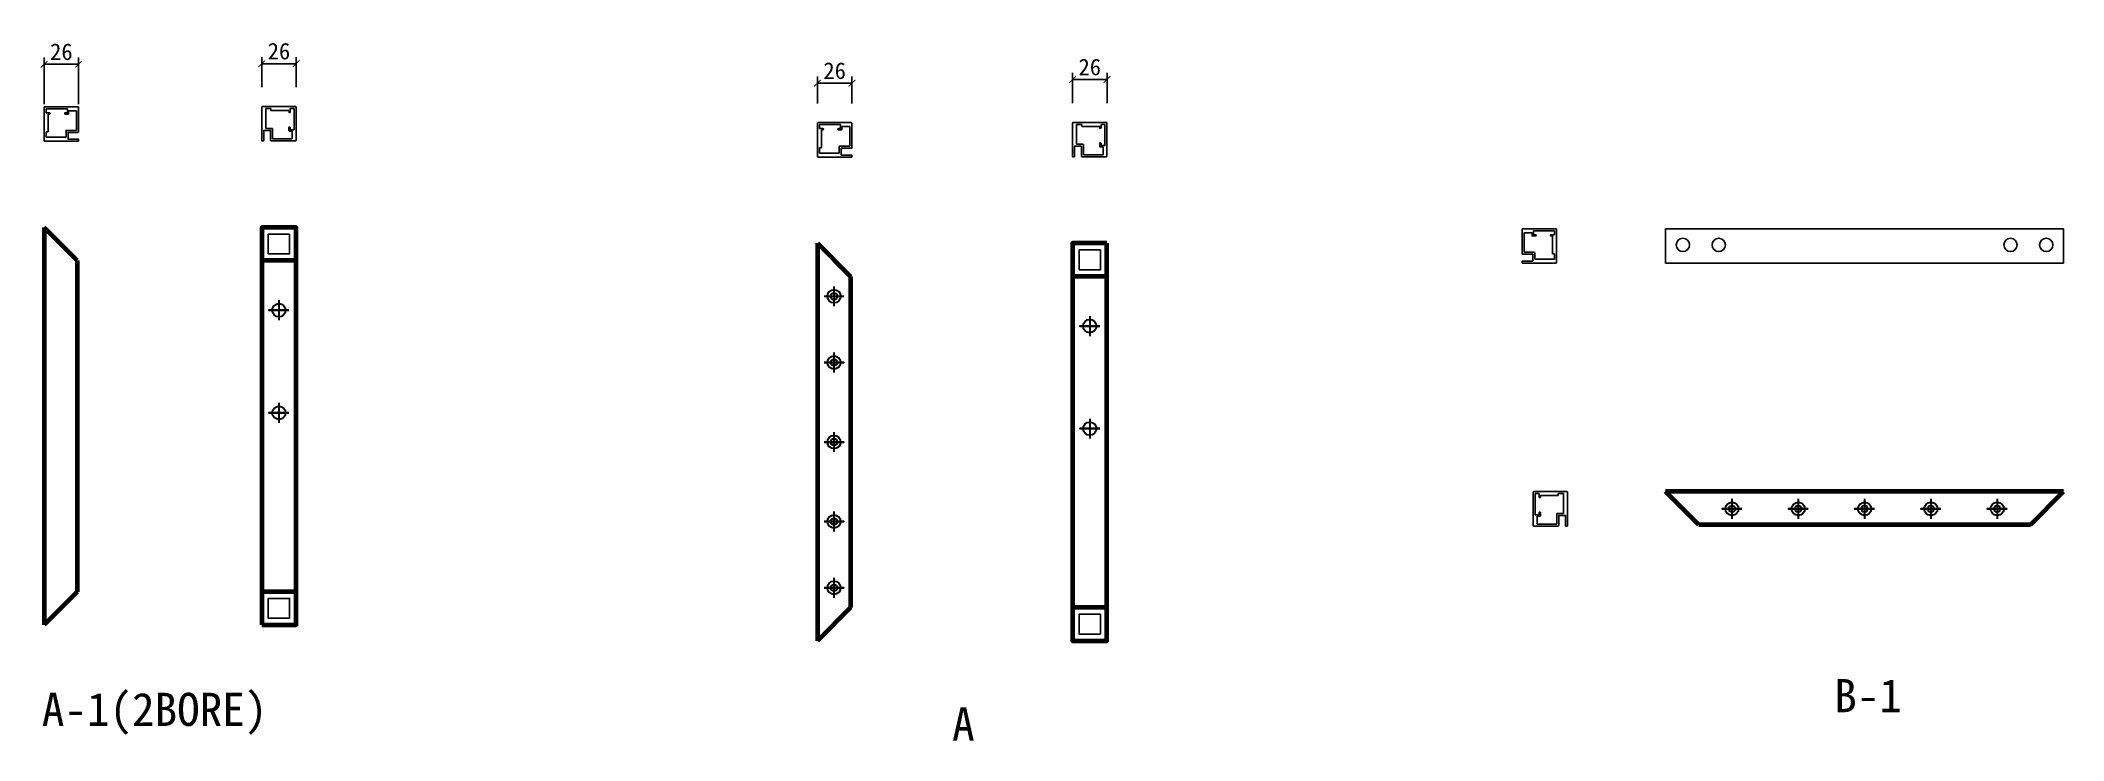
# Model space of a CAD drawing. Header units: millimetres. Extents: x -44117 to 256353, y -2095463 to 65325.
# Drawn here: x 27038 to 30089, y 22418 to 23475 of the extents above; entities that cross this region are included whole.
import ezdxf

# ---------------------------------------------------------------- set-up
doc = ezdxf.new("R2010")
doc.units = ezdxf.units.MM
doc.header["$LTSCALE"] = 10
doc.layers.add('Layer1', color=7, linetype='Continuous', lineweight=70)
doc.dimstyles.new('ISO-25', dxfattribs={"dimtxt": 2.5, "dimasz": 2.5, "dimexe": 1, "dimexo": 1, "dimtad": 1, "dimtxsty": 'Standard', "dimblk": 'ARCHTICK', "dimcen": 2.5, "dimadec": 0, "dimazin": 0, "dimtfac": 1, "dimtmove": 0, "dimatfit": 3, "dimfxl": 0, "dimarcsym": 0})

msp = doc.modelspace()

# ---------------------------------------------------------------- texts
at = {"char_height": 50, "attachment_point": 1}
for s, insert in [('A-1(2BORE)', (27039.99987, 22490.45818)), ('B-1', (29742.96272, 22511.15127)), ('A', (28412.67518, 22468.32004))]:
    msp.add_mtext_dynamic_manual_height_columns(s, width=295.842037, gutter_width=12.5, heights=[-50], dxfattribs=dict(at, insert=insert))

# ---------------------------------------------------------------- blocks, each defined once
blk = doc.blocks.new('_ArchTick')
at = {"color": 0, "linetype": 'ByBlock', "const_width": 0.15}
blk.add_lwpolyline([(-0.5, -0.5), (0.5, 0.5)], dxfattribs=at)
blk = doc.blocks.new('*D1531')
at = {"color": 0, "lineweight": -2}
for p, q in [((27043.5, 23379.2), (27043.5, 23449.4)), ((27043.5, 23439.4), (27095.5, 23439.4)), ((27095.5, 23379.2), (27095.5, 23449.4))]:
    blk.add_line(p, q, dxfattribs=at)
at = {"layer": 'Defpoints', "color": 0}
for p in [(27095.5, 23439.4), (27043.5, 23349.2), (27095.5, 23349.2)]:
    blk.add_point(p, dxfattribs=at)
at = {"color": 0, "lineweight": -2, "xscale": 10, "yscale": 10, "zscale": 10, "rotation": 180}
blk.add_blockref('_ArchTick', (27043.5, 23439.4), dxfattribs=at)
at = {"color": 0, "lineweight": -2, "xscale": 10, "yscale": 10, "zscale": 10}
blk.add_blockref('_ArchTick', (27095.5, 23439.4), dxfattribs=at)
at = {"color": 0, "insert": (27069.5, 23458.1), "char_height": 25, "attachment_point": 5}
blk.add_mtext('26', dxfattribs=at)
blk = doc.blocks.new('*D1532')
at = {"color": 0, "lineweight": -2}
for p, q in [((27371.6, 23404.6), (27371.6, 23450.2)), ((27371.6, 23440.2), (27423.6, 23440.2)), ((27423.6, 23404.6), (27423.6, 23450.2))]:
    blk.add_line(p, q, dxfattribs=at)
at = {"layer": 'Defpoints', "color": 0}
for p in [(27423.6, 23440.2), (27371.6, 23374.6), (27423.6, 23374.6)]:
    blk.add_point(p, dxfattribs=at)
at = {"color": 0, "lineweight": -2, "xscale": 10, "yscale": 10, "zscale": 10, "rotation": 180}
blk.add_blockref('_ArchTick', (27371.6, 23440.2), dxfattribs=at)
at = {"color": 0, "lineweight": -2, "xscale": 10, "yscale": 10, "zscale": 10}
blk.add_blockref('_ArchTick', (27423.6, 23440.2), dxfattribs=at)
at = {"color": 0, "insert": (27397.6, 23459), "char_height": 25, "attachment_point": 5}
blk.add_mtext('26', dxfattribs=at)
blk = doc.blocks.new('*D1533')
at = {"color": 0, "lineweight": -2}
for p, q in [((28209.6, 23380.3), (28209.6, 23420.8)), ((28209.6, 23410.8), (28261.6, 23410.8)), ((28261.6, 23380.3), (28261.6, 23420.8))]:
    blk.add_line(p, q, dxfattribs=at)
at = {"layer": 'Defpoints', "color": 0}
for p in [(28261.6, 23410.8), (28209.6, 23350.3), (28261.6, 23350.3)]:
    blk.add_point(p, dxfattribs=at)
at = {"color": 0, "lineweight": -2, "xscale": 10, "yscale": 10, "zscale": 10, "rotation": 180}
blk.add_blockref('_ArchTick', (28209.6, 23410.8), dxfattribs=at)
at = {"color": 0, "lineweight": -2, "xscale": 10, "yscale": 10, "zscale": 10}
blk.add_blockref('_ArchTick', (28261.6, 23410.8), dxfattribs=at)
at = {"color": 0, "insert": (28235.6, 23429.5), "char_height": 25, "attachment_point": 5}
blk.add_mtext('26', dxfattribs=at)
blk = doc.blocks.new('*D1534')
at = {"color": 0, "lineweight": -2}
for p, q in [((28594.3, 23380.7), (28594.3, 23426.3)), ((28594.3, 23416.3), (28646.3, 23416.3)), ((28646.3, 23380.7), (28646.3, 23426.3))]:
    blk.add_line(p, q, dxfattribs=at)
at = {"layer": 'Defpoints', "color": 0}
for p in [(28646.3, 23416.3), (28594.3, 23350.7), (28646.3, 23350.7)]:
    blk.add_point(p, dxfattribs=at)
at = {"color": 0, "lineweight": -2, "xscale": 10, "yscale": 10, "zscale": 10, "rotation": 180}
blk.add_blockref('_ArchTick', (28594.3, 23416.3), dxfattribs=at)
at = {"color": 0, "lineweight": -2, "xscale": 10, "yscale": 10, "zscale": 10}
blk.add_blockref('_ArchTick', (28646.3, 23416.3), dxfattribs=at)
at = {"color": 0, "insert": (28620.3, 23435), "char_height": 25, "attachment_point": 5}
blk.add_mtext('26', dxfattribs=at)

# ---------------------------------------------------------------- dimensions: what is measured, and where the dimension line sits
for base, p1, p2, picture, middle in [((27095.50697, 23439.39809), (27043.50697, 23349.18265), (27095.50697, 23349.18265), '*D1531', (27069.50697, 23439.39809)), ((27423.59236, 23440.22113), (27371.59236, 23374.58265), (27423.59236, 23374.58265), '*D1532', (27397.59236, 23440.22113)), ((28261.61824, 23410.79198), (28209.61824, 23350.2539), (28261.61824, 23350.2539), '*D1533', (28235.61824, 23410.79198)), ((28646.25434, 23416.29237), (28594.25434, 23350.6539), (28646.25434, 23350.6539), '*D1534', (28620.25434, 23416.29237))]:
    dim = msp.add_linear_dim(base=base, p1=p1, p2=p2, text='26', dimstyle='ISO-25', override={"dimscale": 10, "dimasz": 1, "dimexo": 3})
    dim.commit()
    dim.dimension.update_dxf_attribs({"geometry": picture, "text_midpoint": middle, "dimtype": 160})

# ---------------------------------------------------------------- linework, layer by layer
for p, q in [((27046.50697, 23366.18265), (27046.50697, 23372.18265)), ((27046.50697, 23372.18265), (27078.50697, 23372.18265)), ((27078.50697, 23372.18265), (27078.50697, 23366.18265)), ((27080.50697, 23364.78265), (27080.50697, 23369.18265)), ((27080.50697, 23369.18265), (27092.50697, 23369.18265)), ((27092.50697, 23369.18265), (27092.50697, 23339.58265)), ((27377.59236, 23342.58265), (27377.59236, 23372.58265)), ((27377.59236, 23372.58265), (27385.59236, 23372.58265)), ((27385.59236, 23372.58265), (27385.59236, 23369.58265)), ((27412.59236, 23369.58265), (27385.59236, 23369.58265)), ((27412.59236, 23369.58265), (27412.59236, 23367.18265)), ((27414.59236, 23367.18265), (27414.59236, 23372.58265)), ((27414.59236, 23372.58265), (27420.59236, 23372.58265)), ((27420.59236, 23372.58265), (27420.59236, 23340.58265)), ((27051.90697, 23366.18265), (27046.50697, 23366.18265)), ((27049.50697, 23364.18265), (27051.90697, 23364.18265)), ((27049.50697, 23364.18265), (27049.50697, 23337.18265)), ((27052.50697, 23364.78265), (27052.50697, 23365.58265)), ((27074.50697, 23365.58265), (27074.50697, 23364.78265)), ((27078.50697, 23366.18265), (27075.10697, 23366.18265)), ((27075.10697, 23364.18265), (27079.90697, 23364.18265)), ((27076.50697, 23338.98265), (27076.50697, 23336.58265)), ((27079.50697, 23339.58265), (27077.10697, 23339.58265)), ((27092.50697, 23339.58265), (27079.50697, 23339.58265)), ((27384.99236, 23342.58265), (27377.59236, 23342.58265)), ((27387.39236, 23342.58265), (27384.99236, 23342.58265)), ((27384.99236, 23342.58265), (27384.99236, 23342.58265)), ((27387.99236, 23339.58265), (27387.99236, 23341.98265)), ((27387.99236, 23326.58265), (27387.99236, 23339.58265)), ((27412.59236, 23343.98265), (27412.59236, 23339.18265)), ((27413.19236, 23366.58265), (27413.99236, 23366.58265)), ((27413.99236, 23344.58265), (27413.19236, 23344.58265)), ((27413.19236, 23338.58265), (27417.59236, 23338.58265)), ((27414.59236, 23340.58265), (27414.59236, 23343.98265)), ((27420.59236, 23340.58265), (27414.59236, 23340.58265)), ((27417.59236, 23338.58265), (27417.59236, 23326.58265)), ((28212.61824, 23342.2539), (28212.61824, 23348.2539)), ((28212.61824, 23348.2539), (28244.61824, 23348.2539)), ((28218.01824, 23342.2539), (28212.61824, 23342.2539)), ((28215.61824, 23340.2539), (28218.01824, 23340.2539)), ((28215.61824, 23340.2539), (28215.61824, 23313.2539)), ((28218.61824, 23340.8539), (28218.61824, 23341.6539)), ((28240.61824, 23341.6539), (28240.61824, 23340.8539)), ((28244.61824, 23342.2539), (28241.21824, 23342.2539)), ((28241.21824, 23340.2539), (28246.01824, 23340.2539)), ((28244.61824, 23348.2539), (28244.61824, 23342.2539)), ((28246.61824, 23340.8539), (28246.61824, 23345.2539)), ((28246.61824, 23345.2539), (28258.61824, 23345.2539)), ((28258.61824, 23345.2539), (28258.61824, 23315.6539)), ((28600.25434, 23318.6539), (28600.25434, 23348.6539)), ((28600.25434, 23348.6539), (28608.25434, 23348.6539)), ((28608.25434, 23348.6539), (28608.25434, 23345.6539)), ((28635.25434, 23345.6539), (28608.25434, 23345.6539)), ((28635.25434, 23345.6539), (28635.25434, 23343.2539)), ((28635.85434, 23342.6539), (28636.65434, 23342.6539)), ((28637.25434, 23343.2539), (28637.25434, 23348.6539)), ((28637.25434, 23348.6539), (28643.25434, 23348.6539)), ((28643.25434, 23348.6539), (28643.25434, 23316.6539)), ((27046.50697, 23329.18265), (27046.50697, 23337.18265)), ((27046.50697, 23337.18265), (27049.50697, 23337.18265)), ((27076.50697, 23329.18265), (27046.50697, 23329.18265)), ((27076.50697, 23336.58265), (27076.50697, 23329.18265)), ((27076.50697, 23336.58265), (27076.50697, 23336.58265)), ((27417.59236, 23326.58265), (27387.99236, 23326.58265)), ((28212.61824, 23305.2539), (28212.61824, 23313.2539)), ((28212.61824, 23313.2539), (28215.61824, 23313.2539)), ((28242.61824, 23315.0539), (28242.61824, 23312.6539)), ((28242.61824, 23312.6539), (28242.61824, 23305.2539)), ((28242.61824, 23312.6539), (28242.61824, 23312.6539)), ((28245.61824, 23315.6539), (28243.21824, 23315.6539)), ((28258.61824, 23315.6539), (28245.61824, 23315.6539)), ((28607.65434, 23318.6539), (28600.25434, 23318.6539)), ((28610.05434, 23318.6539), (28607.65434, 23318.6539)), ((28607.65434, 23318.6539), (28607.65434, 23318.6539)), ((28610.65434, 23315.6539), (28610.65434, 23318.0539)), ((28610.65434, 23302.6539), (28610.65434, 23315.6539)), ((28635.25434, 23320.0539), (28635.25434, 23315.2539)), ((28636.65434, 23320.6539), (28635.85434, 23320.6539)), ((28635.85434, 23314.6539), (28640.25434, 23314.6539)), ((28637.25434, 23316.6539), (28637.25434, 23320.0539)), ((28643.25434, 23316.6539), (28637.25434, 23316.6539)), ((28640.25434, 23314.6539), (28640.25434, 23302.6539)), ((28242.61824, 23305.2539), (28212.61824, 23305.2539)), ((28640.25434, 23302.6539), (28610.65434, 23302.6539)), ((29321.20972, 23188.10923), (29289.20972, 23188.10923)), ((29289.20972, 23188.10923), (29289.20972, 23182.10923)), ((29321.20972, 23182.10923), (29321.20972, 23188.10923)), ((30088.70813, 23191.10923), (29488.70813, 23191.10923)), ((29488.70813, 23191.10923), (29488.70813, 23139.10923)), ((30088.70813, 23139.10923), (30088.70813, 23191.10923)), ((29287.20972, 23185.10923), (29275.20972, 23185.10923)), ((29275.20972, 23185.10923), (29275.20972, 23155.50923)), ((29275.20972, 23155.50923), (29288.20972, 23155.50923)), ((29287.20972, 23180.70923), (29287.20972, 23185.10923)), ((29292.60972, 23180.10923), (29287.80972, 23180.10923)), ((29288.20972, 23155.50923), (29290.60972, 23155.50923)), ((29289.20972, 23182.10923), (29292.60972, 23182.10923)), ((29293.20972, 23181.50923), (29293.20972, 23180.70923)), ((29315.20972, 23180.70923), (29315.20972, 23181.50923)), ((29315.80972, 23182.10923), (29321.20972, 23182.10923)), ((29318.20972, 23180.10923), (29315.80972, 23180.10923)), ((29318.20972, 23180.10923), (29318.20972, 23153.10923)), ((29291.20972, 23154.90923), (29291.20972, 23152.50923)), ((29291.20972, 23152.50923), (29291.20972, 23145.10923)), ((29291.20972, 23152.50923), (29291.20972, 23152.50923)), ((29291.20972, 23145.10923), (29321.20972, 23145.10923)), ((29321.20972, 23153.10923), (29318.20972, 23153.10923)), ((29321.20972, 23145.10923), (29321.20972, 23153.10923)), ((29488.70813, 23139.10923), (30088.70813, 23139.10923)), ((29297.81262, 22791.19081), (29291.81262, 22791.19081)), ((29291.81262, 22791.19081), (29291.81262, 22759.19081)), ((29297.81262, 22785.79081), (29297.81262, 22791.19081)), ((29334.81262, 22791.19081), (29326.81262, 22791.19081)), ((29326.81262, 22791.19081), (29326.81262, 22788.19081)), ((29334.81262, 22761.19081), (29334.81262, 22791.19081)), ((29291.81262, 22759.19081), (29297.81262, 22759.19081)), ((29297.81262, 22759.19081), (29297.81262, 22762.59081)), ((29299.21262, 22785.19081), (29298.41262, 22785.19081)), ((29298.41262, 22763.19081), (29299.21262, 22763.19081)), ((29299.81262, 22788.19081), (29299.81262, 22785.79081)), ((29299.81262, 22788.19081), (29326.81262, 22788.19081)), ((29299.81262, 22762.59081), (29299.81262, 22757.79081)), ((29324.41262, 22758.19081), (29324.41262, 22760.59081)), ((29325.01262, 22761.19081), (29327.41262, 22761.19081)), ((29327.41262, 22761.19081), (29334.81262, 22761.19081)), ((29327.41262, 22761.19081), (29327.41262, 22761.19081)), ((29299.21262, 22757.19081), (29294.81262, 22757.19081)), ((29294.81262, 22757.19081), (29294.81262, 22745.19081)), ((29294.81262, 22745.19081), (29324.41262, 22745.19081)), ((29324.41262, 22745.19081), (29324.41262, 22758.19081))]:
    msp.add_line(p, q)
at = {"lineweight": 30}
for p, q in [((28234.61824, 23074.07078), (28234.61824, 23104.07078)), ((27397.59236, 23082.99953), (27397.59236, 23052.99953)), ((28219.61824, 23089.07078), (28249.61824, 23089.07078)), ((28620.25434, 23059.07078), (28620.25434, 23029.07078)), ((28234.61824, 22974.07078), (28234.61824, 23004.07078)), ((27397.59236, 22928.21433), (27397.59236, 22898.21433)), ((28234.61824, 22854.07078), (28234.61824, 22884.07078)), ((28620.25434, 22904.28558), (28620.25434, 22874.28558)), ((28234.61824, 22734.07078), (28234.61824, 22764.07078)), ((29588.70813, 22783.19081), (29588.70813, 22753.19081)), ((29688.70813, 22783.19081), (29688.70813, 22753.19081)), ((29788.70813, 22783.19081), (29788.70813, 22753.19081)), ((29888.70813, 22783.19081), (29888.70813, 22753.19081)), ((29988.70813, 22783.19081), (29988.70813, 22753.19081)), ((28234.61824, 22634.07078), (28234.61824, 22664.07078))]:
    msp.add_line(p, q, dxfattribs=at)
for points in [[(27094.90697, 23326.18291, -0.4142135624), (27095.50697, 23325.58291), (27095.50697, 23323.78265, -0.4142135624), (27094.90697, 23323.18265), (27044.50697, 23323.18265, -0.4142135624), (27043.50697, 23324.18265), (27043.50697, 23374.18265, -0.4142135624), (27044.50697, 23375.18265), (27094.50697, 23375.18265, -0.4142135624), (27095.50697, 23374.18265), (27095.50697, 23337.58265, -0.4142135624), (27094.50697, 23336.58265), (27079.50697, 23336.58265), (27079.50697, 23326.18265), (27094.90697, 23326.18265)], [(27374.59262, 23324.18265, -0.4142135624), (27373.99262, 23323.58265), (27372.19236, 23323.58265, -0.4142135624), (27371.59236, 23324.18265), (27371.59236, 23374.58265, -0.4142135624), (27372.59236, 23375.58265), (27422.59236, 23375.58265, -0.4142135624), (27423.59236, 23374.58265), (27423.59236, 23324.58265, -0.4142135624), (27422.59236, 23323.58265), (27385.99236, 23323.58265, -0.4142135624), (27384.99236, 23324.58265), (27384.99236, 23339.58265), (27374.59236, 23339.58265), (27374.59236, 23324.18265)], [(28261.01824, 23302.25416, -0.4142135624), (28261.61824, 23301.65416), (28261.61824, 23299.8539, -0.4142135624), (28261.01824, 23299.2539), (28210.61824, 23299.2539, -0.4142135624), (28209.61824, 23300.2539), (28209.61824, 23350.2539, -0.4142135624), (28210.61824, 23351.2539), (28260.61824, 23351.2539, -0.4142135624), (28261.61824, 23350.2539), (28261.61824, 23313.6539, -0.4142135624), (28260.61824, 23312.6539), (28245.61824, 23312.6539), (28245.61824, 23302.2539), (28261.01824, 23302.2539)], [(28597.2546, 23300.2539, -0.4142135624), (28596.6546, 23299.6539), (28594.85434, 23299.6539, -0.4142135624), (28594.25434, 23300.2539), (28594.25434, 23350.6539, -0.4142135624), (28595.25434, 23351.6539), (28645.25434, 23351.6539, -0.4142135624), (28646.25434, 23350.6539), (28646.25434, 23300.6539, -0.4142135624), (28645.25434, 23299.6539), (28608.65434, 23299.6539, -0.4142135624), (28607.65434, 23300.6539), (28607.65434, 23315.6539), (28597.25434, 23315.6539), (28597.25434, 23300.2539)], [(29272.80972, 23142.10949, 0.4142135624), (29272.20972, 23141.50949), (29272.20972, 23139.70923, 0.4142135624), (29272.80972, 23139.10923), (29323.20972, 23139.10923, 0.4142135624), (29324.20972, 23140.10923), (29324.20972, 23190.10923, 0.4142135624), (29323.20972, 23191.10923), (29273.20972, 23191.10923, 0.4142135624), (29272.20972, 23190.10923), (29272.20972, 23153.50923, 0.4142135624), (29273.20972, 23152.50923), (29288.20972, 23152.50923), (29288.20972, 23142.10923), (29272.80972, 23142.10923)], [(29337.81236, 22742.79081, 0.4142135624), (29338.41236, 22742.19081), (29340.21262, 22742.19081, 0.4142135624), (29340.81262, 22742.79081), (29340.81262, 22793.19081, 0.4142135624), (29339.81262, 22794.19081), (29289.81262, 22794.19081, 0.4142135624), (29288.81262, 22793.19081), (29288.81262, 22743.19081, 0.4142135624), (29289.81262, 22742.19081), (29326.41262, 22742.19081, 0.4142135624), (29327.41262, 22743.19081), (29327.41262, 22758.19081), (29337.81262, 22758.19081), (29337.81262, 22742.79081)]]:
    msp.add_lwpolyline(points, format="xyb")
for points in [[(27413.59236, 23182.99953), (27381.59236, 23182.99953), (27381.59236, 23152.99953), (27413.59236, 23152.99953)], [(28636.25434, 23159.07078), (28604.25434, 23159.07078), (28604.25434, 23129.07078), (28636.25434, 23129.07078)], [(27413.59236, 22602.99953), (27381.59236, 22602.99953), (27381.59236, 22632.99953), (27413.59236, 22632.99953)], [(28636.25434, 22579.07078), (28604.25434, 22579.07078), (28604.25434, 22609.07078), (28636.25434, 22609.07078)]]:
    msp.add_lwpolyline(points, close=True)
for points in [[(27412.59236, 23067.99953), (27382.59236, 23067.99953)], [(28635.25434, 23044.07078), (28605.25434, 23044.07078)], [(28219.61824, 22989.07078), (28249.61824, 22989.07078)], [(27412.59236, 22913.21433), (27382.59236, 22913.21433)], [(28635.25434, 22889.28558), (28605.25434, 22889.28558)], [(28219.61824, 22869.07078), (28249.61824, 22869.07078)], [(29603.70813, 22768.19081), (29573.70813, 22768.19081)], [(29703.70813, 22768.19081), (29673.70813, 22768.19081)], [(29803.70813, 22768.19081), (29773.70813, 22768.19081)], [(29903.70813, 22768.19081), (29873.70813, 22768.19081)], [(30003.70813, 22768.19081), (29973.70813, 22768.19081)], [(28219.61824, 22749.07078), (28249.61824, 22749.07078)], [(28219.61824, 22649.07078), (28249.61824, 22649.07078)]]:
    msp.add_lwpolyline(points, close=True, dxfattribs=at)
for centre in [(29514.70813, 23166.60923), (29568.70813, 23166.60923), (30008.70813, 23166.60923), (30062.70813, 23166.60923)]:
    msp.add_circle(centre, 10)
for centre, radius in [((28234.61824, 23089.07078), 10), ((28234.61824, 23089.07078), 5), ((27397.59236, 23067.99953), 10), ((28620.25434, 23044.07078), 10), ((28234.61824, 22989.07078), 10), ((28234.61824, 22989.07078), 5), ((27397.59236, 22913.21433), 10), ((28620.25434, 22889.28558), 10), ((28234.61824, 22869.07078), 10), ((28234.61824, 22869.07078), 5), ((28234.61824, 22749.07078), 10), ((29588.70813, 22768.19081), 10), ((29588.70813, 22768.19081), 5), ((29688.70813, 22768.19081), 10), ((29688.70813, 22768.19081), 5), ((29788.70813, 22768.19081), 10), ((29788.70813, 22768.19081), 5), ((29888.70813, 22768.19081), 10), ((29888.70813, 22768.19081), 5), ((29988.70813, 22768.19081), 10), ((29988.70813, 22768.19081), 5), ((28234.61824, 22749.07078), 5), ((28234.61824, 22649.07078), 10), ((28234.61824, 22649.07078), 5)]:
    msp.add_circle(centre, radius, dxfattribs=at)
for centre, start, end in [((27051.90697, 23365.58265), 360, 90), ((27051.90697, 23364.78265), 270, 0), ((27075.10697, 23365.58265), 90, 180), ((27075.10697, 23364.78265), 180, 270), ((27077.10697, 23338.98265), 90, 180), ((27079.90697, 23364.78265), 270, 0), ((27387.39236, 23341.98265), 360, 90), ((27413.19236, 23367.18265), 180, 270), ((27413.19236, 23343.98265), 90, 180), ((27413.19236, 23339.18265), 180, 270), ((27413.99236, 23367.18265), 270, 0), ((27413.99236, 23343.98265), 360, 90), ((28218.01824, 23341.6539), 360, 90), ((28218.01824, 23340.8539), 270, 0), ((28241.21824, 23341.6539), 90, 180), ((28241.21824, 23340.8539), 180, 270), ((28246.01824, 23340.8539), 270, 0), ((28635.85434, 23343.2539), 180, 270), ((28636.65434, 23343.2539), 270, 0), ((28243.21824, 23315.0539), 90, 180), ((28610.05434, 23318.0539), 360, 90), ((28635.85434, 23320.0539), 90, 180), ((28635.85434, 23315.2539), 180, 270), ((28636.65434, 23320.0539), 360, 90), ((29287.80972, 23180.70923), 180, 270), ((29290.60972, 23154.90923), 0, 90), ((29292.60972, 23181.50923), 0, 90), ((29292.60972, 23180.70923), 270, 0), ((29315.80972, 23181.50923), 90, 180), ((29315.80972, 23180.70923), 180, 270), ((29298.41262, 22785.79081), 180, 270), ((29298.41262, 22762.59081), 90, 180), ((29299.21262, 22785.79081), 270, 0), ((29299.21262, 22762.59081), 0, 90), ((29325.01262, 22760.59081), 90, 180), ((29299.21262, 22757.79081), 270, 0)]:
    msp.add_arc(centre, 0.6, start, end)
at = {"layer": 'Layer1'}
for p, q in [((27093.50697, 23142.99953), (27043.50697, 23192.99953)), ((28209.61824, 23169.07078), (28259.61824, 23119.07078)), ((27423.59236, 23142.99953), (27371.59236, 23142.99953)), ((28646.25434, 23119.07078), (28594.25434, 23119.07078)), ((29538.70813, 22744.19081), (29488.70813, 22794.19081)), ((30038.70813, 22744.19081), (30088.70813, 22794.19081)), ((27093.50697, 22642.99953), (27043.50697, 22592.99953)), ((27423.59236, 22642.99953), (27371.59236, 22642.99953)), ((28259.61824, 22619.07078), (28209.61824, 22569.07078)), ((28646.25434, 22619.07078), (28594.25434, 22619.07078))]:
    msp.add_line(p, q, dxfattribs=at)
for points in [[(27043.50697, 23192.99953), (27043.50697, 22592.99953)], [(28209.61824, 23169.07078), (28209.61824, 22569.07078)], [(27093.50697, 23142.99953), (27093.50697, 22642.99953)], [(28259.61824, 23119.07078), (28259.61824, 22619.07078)], [(30088.70813, 22794.19081), (29488.70813, 22794.19081)], [(30038.70813, 22744.19081), (29538.70813, 22744.19081)]]:
    msp.add_lwpolyline(points, dxfattribs=at)
for points in [[(27371.59236, 22592.99953), (27423.59236, 22592.99953), (27423.59236, 23192.99953), (27371.59236, 23192.99953)], [(28646.25434, 23169.07078), (28594.25434, 23169.07078), (28594.25434, 22569.07078), (28646.25434, 22569.07078)]]:
    msp.add_lwpolyline(points, close=True, dxfattribs=at)

msp.set_redraw_order([(e.dxf.handle, doc.entitydb.next_handle()) for e in msp.query("TEXT MTEXT ATTDEF DIMENSION ARC_DIMENSION")])  # texts and dimensions are drawn at this point

doc.saveas('drawing.dxf')
